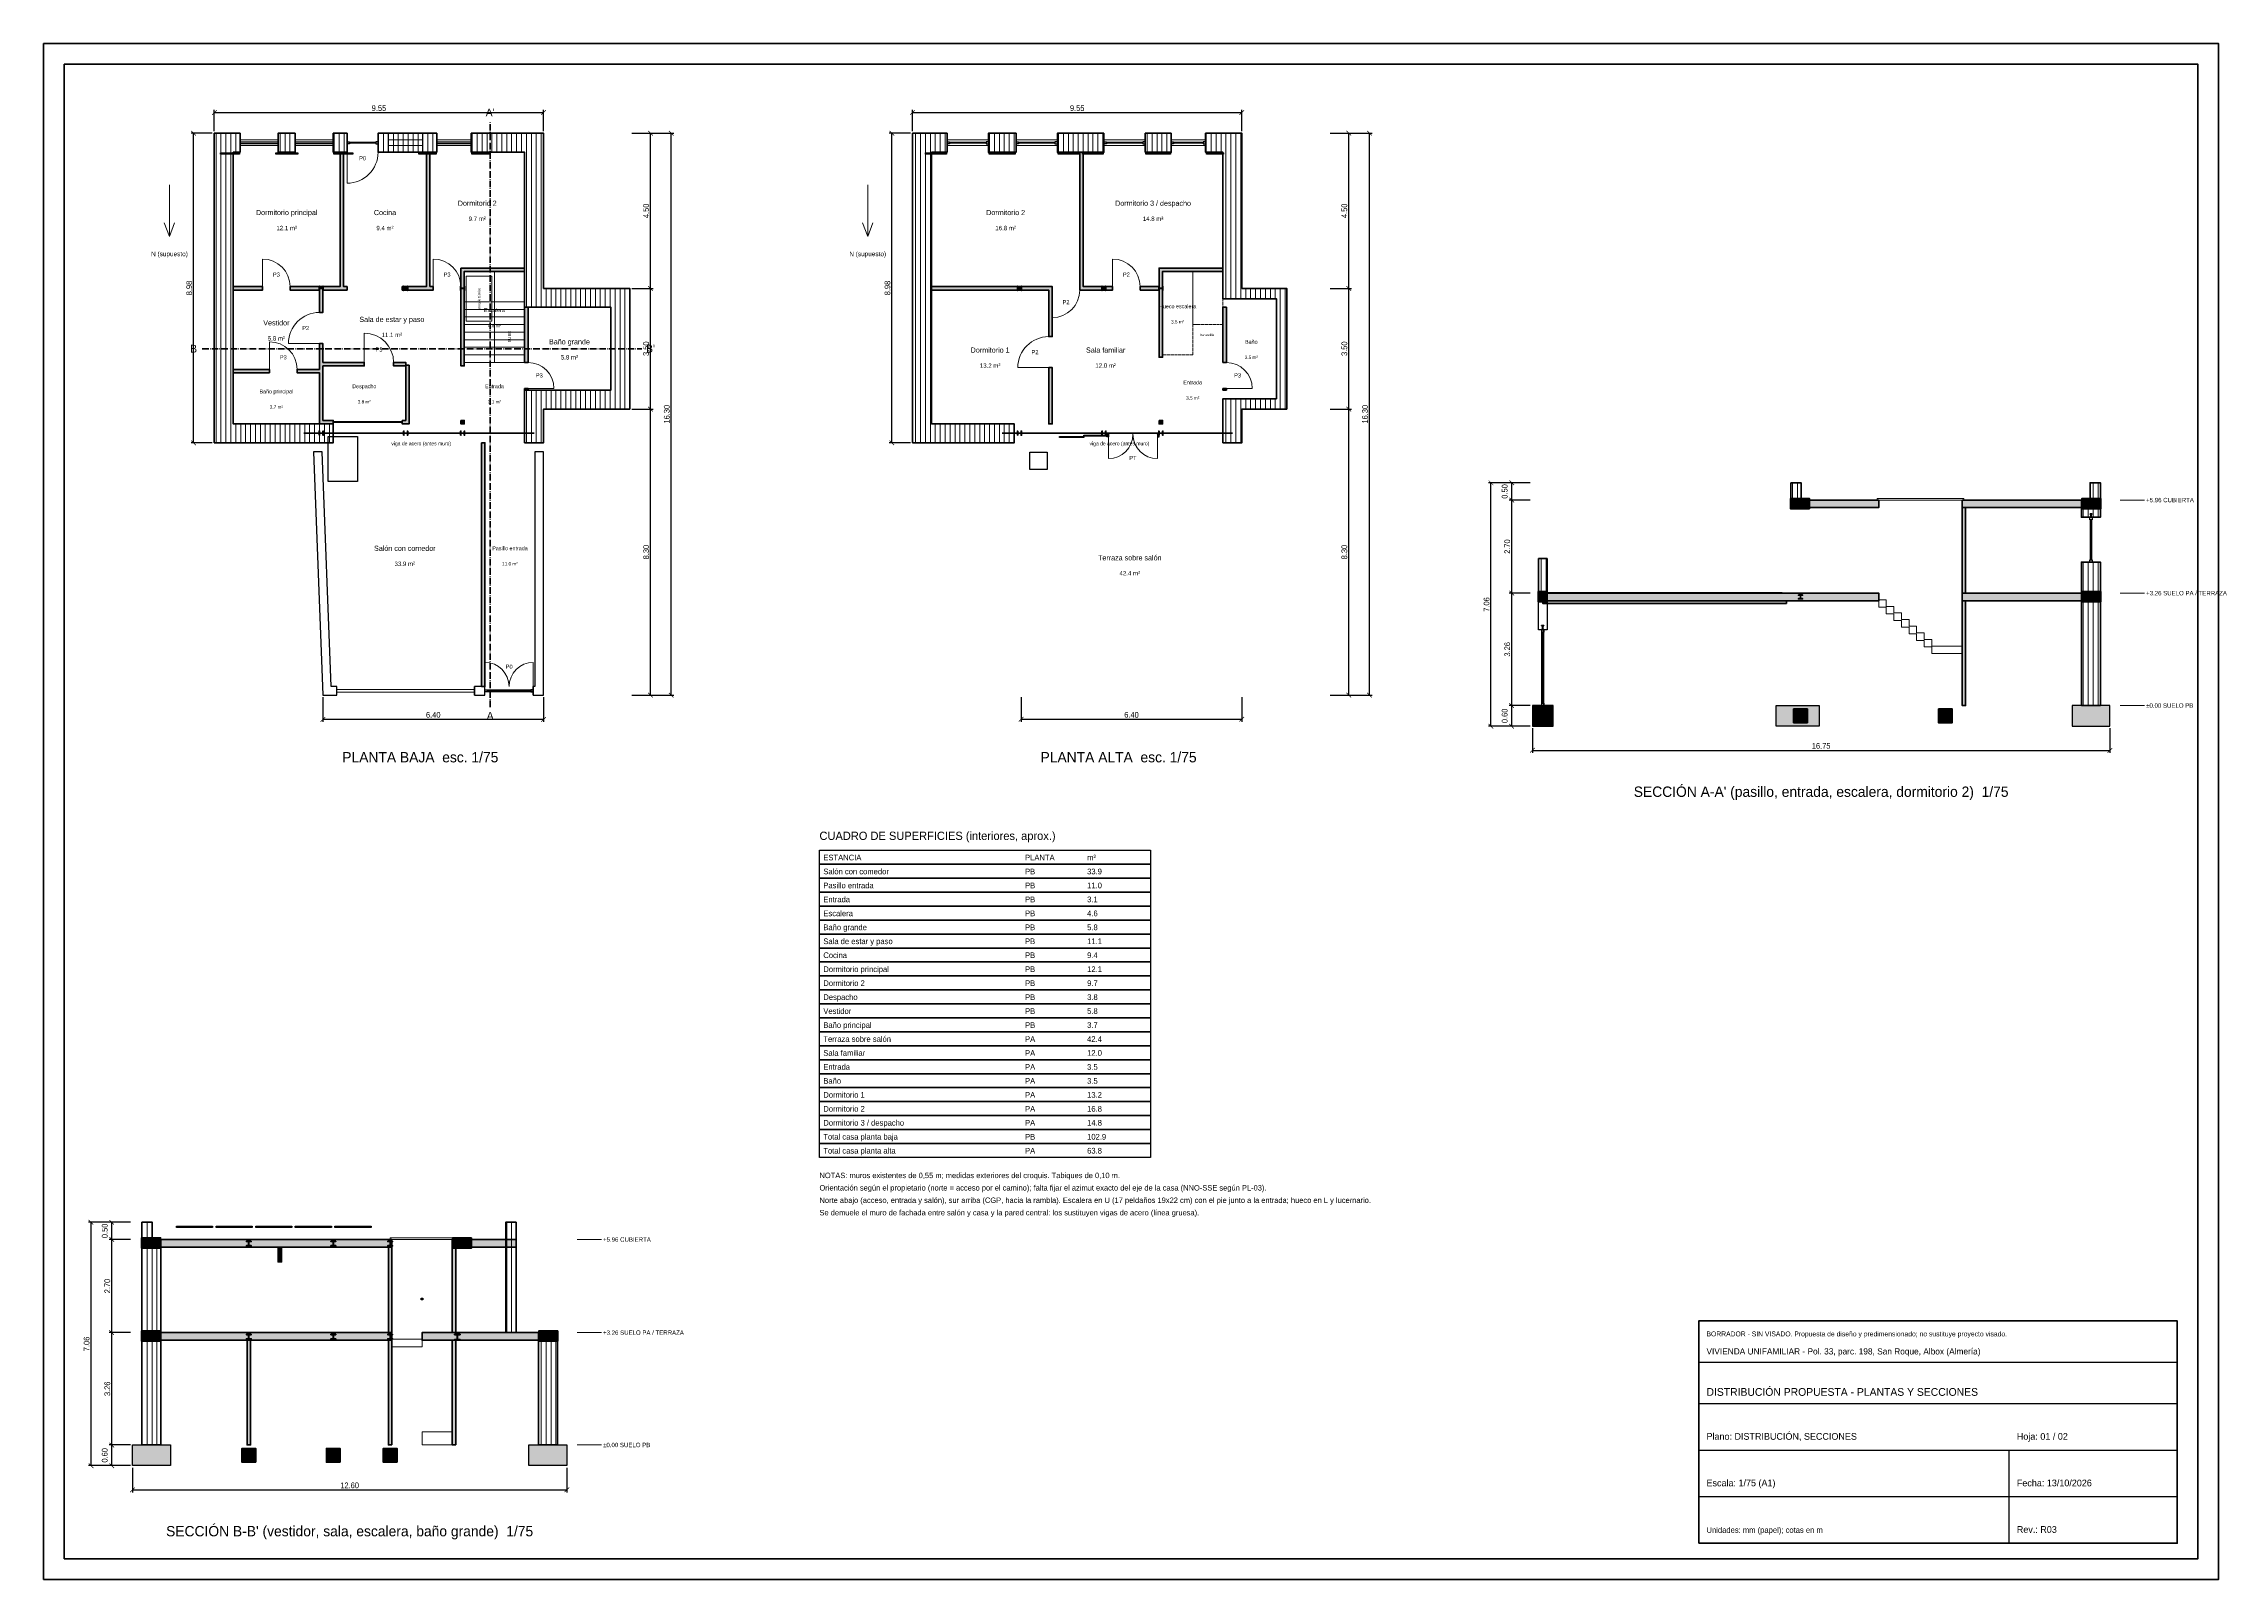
# Model space of a CAD drawing. Header units: millimetres. Extents: x 0 to 843, y 0 to 594.
import ezdxf
from ezdxf.enums import TextEntityAlignment as Align

# ---------------------------------------------------------------- set-up
doc = ezdxf.new("R2010")
doc.units = ezdxf.units.MM
doc.linetypes.add('DASHDOT', pattern=[3.556, 2.54, -0.508, 0, -0.508])
doc.linetypes.add('DASHED', pattern=[1.524, 1.27, -0.254])
for name, color, linetype, lineweight in [('acero_dinteles', 5, 'Continuous', 35), ('acero_pilares', 5, 'Continuous', 35), ('acero_vigas_cubierta', 5, 'Continuous', 35), ('acero_vigas_forjado', 5, 'Continuous', 35), ('CARPINTERIA', 4, 'Continuous', 18), ('cimentacion', 8, 'Continuous', 25), ('CORTES', 1, 'DASHDOT', 35), ('COTAS', 3, 'Continuous', 13), ('escalera', 30, 'Continuous', 18), ('ESCALERA_ALTA', 30, 'DASHED', 18), ('forjado_cubierta', 5, 'Continuous', 35), ('forjado_PB_PA', 5, 'Continuous', 35), ('forjado_salon', 8, 'Continuous', 35), ('HUECOS', 7, 'Continuous', 25), ('LUCERNARIO', 30, 'Continuous', 18), ('MARCO', 7, 'Continuous', 70), ('murete_pasillo', 7, 'Continuous', 35), ('muros_PA', 7, 'Continuous', 50), ('muros_PB', 7, 'Continuous', 50), ('parapeto_cubierta', 7, 'Continuous', 35), ('parapeto_terraza', 7, 'Continuous', 35), ('RAYADO_FORJADO', 7, 'Continuous', 9), ('RAYADO_MURO', 7, 'Continuous', 9), ('RAYADO_OTROS', 8, 'Continuous', 9), ('riostras', 8, 'Continuous', 35), ('tabiques_PA', 7, 'Continuous', 35), ('tabiques_PB', 7, 'Continuous', 35), ('TABLA', 7, 'Continuous', 25), ('TEXTO', 2, 'Continuous', 13), ('VIGAS', 1, 'Continuous', 60), ('zuncho_cubierta', 8, 'Continuous', 35), ('zuncho_forjado', 8, 'Continuous', 35)]:
    doc.layers.add(name, color=color, linetype=linetype, lineweight=lineweight)
doc.styles.add('OpenSansCondensed-Light', font='OpenSansCondensed-Light.ttf')
doc.dimstyles.new('EZDXF', dxfattribs={"dimtxt": 0.25, "dimasz": 0.175, "dimexe": 0.375, "dimexo": 0.125, "dimgap": 0.1, "dimtad": 1, "dimlfac": 100, "dimzin": 12, "dimdsep": 46, "dimtxsty": 'OpenSansCondensed-Light', "dimblk": 'ARCHTICK', "dimcen": 2.5, "dimazin": 3, "dimtfac": 0.5, "dimtmove": 2, "dimatfit": 3})

# ---------------------------------------------------------------- blocks, each defined once
blk = doc.blocks.new('_ARCHTICK')
at = {"color": 0, "linetype": 'BYBLOCK', "const_width": 0.15}
blk.add_lwpolyline([(-0.5, -0.5), (0.5, 0.5)], dxfattribs=at)

msp = doc.modelspace()

# ---------------------------------------------------------------- hatches: boundary and pattern name
at = {"layer": 'RAYADO_FORJADO'}
h = msp.add_hatch(color=5, dxfattribs=at)
h.dxf.hatch_style = 1
h.paths.add_polyline_path([(106.53333, 498.53333), (106.53333, 500.13333), (106.68, 500.13333), (106.68, 499.37667), (107.98667, 499.37667), (107.98667, 500.13333), (108.13333, 500.13333), (108.13333, 498.53333), (107.98667, 498.53333), (107.98667, 499.29), (106.68, 499.29), (106.68, 498.53333)])
h = msp.add_hatch(color=5, dxfattribs=at)
h.dxf.hatch_style = 1
h.paths.add_polyline_path([(139.2, 498.53333), (139.2, 500.13333), (139.34667, 500.13333), (139.34667, 499.37667), (140.65333, 499.37667), (140.65333, 500.13333), (140.8, 500.13333), (140.8, 498.53333), (140.65333, 498.53333), (140.65333, 499.29), (139.34667, 499.29), (139.34667, 498.53333)])
h = msp.add_hatch(color=5, dxfattribs=at)
h.dxf.hatch_style = 1
h.paths.add_polyline_path([(161.2, 498.53333), (161.2, 500.13333), (161.34667, 500.13333), (161.34667, 499.37667), (162.65333, 499.37667), (162.65333, 500.13333), (162.8, 500.13333), (162.8, 498.53333), (162.65333, 498.53333), (162.65333, 499.29), (161.34667, 499.29), (161.34667, 498.53333)])
h = msp.add_hatch(color=5, dxfattribs=at)
h.dxf.hatch_style = 1
h.paths.add_polyline_path([(376.53333, 498.53333), (376.53333, 500.13333), (376.68, 500.13333), (376.68, 499.37667), (377.98667, 499.37667), (377.98667, 500.13333), (378.13333, 500.13333), (378.13333, 498.53333), (377.98667, 498.53333), (377.98667, 499.29), (376.68, 499.29), (376.68, 498.53333)])
h = msp.add_hatch(color=5, dxfattribs=at)
h.dxf.hatch_style = 1
h.paths.add_polyline_path([(409.2, 498.53333), (409.2, 500.13333), (409.34667, 500.13333), (409.34667, 499.37667), (410.65333, 499.37667), (410.65333, 500.13333), (410.8, 500.13333), (410.8, 498.53333), (410.65333, 498.53333), (410.65333, 499.29), (409.34667, 499.29), (409.34667, 498.53333)])
h = msp.add_hatch(color=5, dxfattribs=at)
h.dxf.hatch_style = 1
h.paths.add_polyline_path([(431.2, 498.53333), (431.2, 500.13333), (431.34667, 500.13333), (431.34667, 499.37667), (432.65333, 499.37667), (432.65333, 500.13333), (432.8, 500.13333), (432.8, 498.53333), (432.65333, 498.53333), (432.65333, 499.29), (431.34667, 499.29), (431.34667, 498.53333)])
h = msp.add_hatch(color=5, dxfattribs=at)
h.dxf.hatch_style = 1
h.paths.add_polyline_path([(106.53333, 442.53333), (106.53333, 444.13333), (106.68, 444.13333), (106.68, 443.37667), (107.98667, 443.37667), (107.98667, 444.13333), (108.13333, 444.13333), (108.13333, 442.53333), (107.98667, 442.53333), (107.98667, 443.29), (106.68, 443.29), (106.68, 442.53333)])
h = msp.add_hatch(color=5, dxfattribs=at)
h.dxf.hatch_style = 1
h.paths.add_polyline_path([(139.2, 442.53333), (139.2, 444.13333), (139.34667, 444.13333), (139.34667, 443.37667), (140.65333, 443.37667), (140.65333, 444.13333), (140.8, 444.13333), (140.8, 442.53333), (140.65333, 442.53333), (140.65333, 443.29), (139.34667, 443.29), (139.34667, 442.53333)])
h = msp.add_hatch(color=5, dxfattribs=at)
h.dxf.hatch_style = 1
h.paths.add_polyline_path([(161.2, 442.53333), (161.2, 444.13333), (161.34667, 444.13333), (161.34667, 443.37667), (162.65333, 443.37667), (162.65333, 444.13333), (162.8, 444.13333), (162.8, 442.53333), (162.65333, 442.53333), (162.65333, 443.29), (161.34667, 443.29), (161.34667, 442.53333)])
h = msp.add_hatch(color=5, dxfattribs=at)
h.dxf.hatch_style = 1
h.paths.add_polyline_path([(376.53333, 442.53333), (376.53333, 444.13333), (376.68, 444.13333), (376.68, 443.37667), (377.98667, 443.37667), (377.98667, 444.13333), (378.13333, 444.13333), (378.13333, 442.53333), (377.98667, 442.53333), (377.98667, 443.29), (376.68, 443.29), (376.68, 442.53333)])
h = msp.add_hatch(color=5, dxfattribs=at)
h.dxf.hatch_style = 1
h.paths.add_polyline_path([(409.2, 442.53333), (409.2, 444.13333), (409.34667, 444.13333), (409.34667, 443.37667), (410.65333, 443.37667), (410.65333, 444.13333), (410.8, 444.13333), (410.8, 442.53333), (410.65333, 442.53333), (410.65333, 443.29), (409.34667, 443.29), (409.34667, 442.53333)])
h = msp.add_hatch(color=5, dxfattribs=at)
h.dxf.hatch_style = 1
h.paths.add_polyline_path([(431.2, 442.53333), (431.2, 444.13333), (431.34667, 444.13333), (431.34667, 443.37667), (432.65333, 443.37667), (432.65333, 444.13333), (432.8, 444.13333), (432.8, 442.53333), (432.65333, 442.53333), (432.65333, 443.29), (431.34667, 443.29), (431.34667, 442.53333)])
h = msp.add_hatch(color=8, dxfattribs=at)
h.dxf.hatch_style = 1
h.paths.add_polyline_path([(675.46667, 418.12333), (682.8, 418.12333), (682.8, 414.12333), (675.46667, 414.12333)])
h = msp.add_hatch(color=7, dxfattribs=at)
h.dxf.hatch_style = 1
h.paths.add_polyline_path([(675.6, 417.45667), (709.6, 417.45667), (709.6, 414.52333), (675.6, 414.52333)])
h = msp.add_hatch(color=5, dxfattribs=at)
h.dxf.hatch_style = 1
h.paths.add_polyline_path([(678.53333, 416.79), (680.13333, 416.79), (680.13333, 416.64333), (679.37667, 416.64333), (679.37667, 415.33667), (680.13333, 415.33667), (680.13333, 415.19), (678.53333, 415.19), (678.53333, 415.33667), (679.29, 415.33667), (679.29, 416.64333), (678.53333, 416.64333)])
h = msp.add_hatch(color=7, dxfattribs=at)
h.dxf.hatch_style = 1
h.paths.add_polyline_path([(741.86667, 417.45667), (741.86667, 414.52333), (795.33333, 414.52333), (795.33333, 417.45667)])
h = msp.add_hatch(color=8, dxfattribs=at)
h.dxf.hatch_style = 1
h.paths.add_polyline_path([(788.13333, 414.12333), (795.46667, 414.12333), (795.46667, 418.12333), (788.13333, 418.12333)])
h = msp.add_hatch(color=5, dxfattribs=at)
h.dxf.hatch_style = 1
h.paths.add_polyline_path([(791.3, 412.12333), (792.03333, 412.12333), (792.03333, 412.04733), (791.694, 412.04733), (791.694, 410.866), (792.03333, 410.866), (792.03333, 410.79), (791.3, 410.79), (791.3, 410.866), (791.63933, 410.866), (791.63933, 412.04733), (791.3, 412.04733)])
h = msp.add_hatch(color=8, dxfattribs=at)
h.dxf.hatch_style = 1
h.paths.add_polyline_path([(577.86667, 382.12333), (577.86667, 378.12333), (581.2, 378.12333), (581.2, 382.12333)])
h = msp.add_hatch(color=7, dxfattribs=at)
h.dxf.hatch_style = 1
h.paths.add_polyline_path([(578, 381.45667), (709.6, 381.45667), (709.6, 378.52333), (578, 378.52333)])
h = msp.add_hatch(color=5, dxfattribs=at)
h.dxf.hatch_style = 1
h.paths.add_polyline_path([(678.53333, 380.79), (680.13333, 380.79), (680.13333, 380.64333), (679.37667, 380.64333), (679.37667, 379.33667), (680.13333, 379.33667), (680.13333, 379.19), (678.53333, 379.19), (678.53333, 379.33667), (679.29, 379.33667), (679.29, 380.64333), (678.53333, 380.64333)])
h = msp.add_hatch(color=7, dxfattribs=at)
h.dxf.hatch_style = 1
h.paths.add_polyline_path([(741.86667, 381.45667), (795.33333, 381.45667), (795.33333, 378.52333), (741.86667, 378.52333)])
h = msp.add_hatch(color=8, dxfattribs=at)
h.dxf.hatch_style = 1
h.paths.add_polyline_path([(788.13333, 378.12333), (795.46667, 378.12333), (795.46667, 382.12333), (788.13333, 382.12333)])
h = msp.add_hatch(color=8, dxfattribs=at)
h.dxf.hatch_style = 1
h.paths.add_polyline_path([(579.66667, 378.52333), (673.93333, 378.52333), (673.93333, 377.45667), (579.66667, 377.45667)])
h = msp.add_hatch(color=5, dxfattribs=at)
h.dxf.hatch_style = 1
h.paths.add_polyline_path([(579.24, 368.92333), (580.09333, 368.92333), (580.09333, 368.83933), (579.696, 368.83933), (579.696, 367.40733), (580.09333, 367.40733), (580.09333, 367.32333), (579.24, 367.32333), (579.24, 367.40733), (579.63733, 367.40733), (579.63733, 368.83933), (579.24, 368.83933)])
h = msp.add_hatch(color=8, dxfattribs=at)
h.dxf.hatch_style = 1
h.paths.add_polyline_path([(676.66667, 336.65667), (682, 336.65667), (682, 331.32333), (676.66667, 331.32333)])
h = msp.add_hatch(color=8, dxfattribs=at)
h.dxf.hatch_style = 1
h.paths.add_polyline_path([(732.66667, 336.65667), (738, 336.65667), (738, 331.32333), (732.66667, 331.32333)])
h = msp.add_hatch(color=8, dxfattribs=at)
h.dxf.hatch_style = 1
h.paths.add_polyline_path([(45.2, 128.12333), (37.86667, 128.12333), (37.86667, 132.12333), (45.2, 132.12333)])
h = msp.add_hatch(color=7, dxfattribs=at)
h.dxf.hatch_style = 1
h.paths.add_polyline_path([(134.66667, 128.52333), (38, 128.52333), (38, 131.45667), (134.66667, 131.45667)])
h = msp.add_hatch(color=5, dxfattribs=at)
h.dxf.hatch_style = 1
h.paths.add_polyline_path([(80.26667, 130.79), (78.4, 130.79), (78.4, 130.63), (79.28667, 130.63), (79.28667, 129.08333), (78.4, 129.08333), (78.4, 128.92333), (80.26667, 128.92333), (80.26667, 129.08333), (79.38, 129.08333), (79.38, 130.63), (80.26667, 130.63)])
h = msp.add_hatch(color=5, dxfattribs=at)
h.dxf.hatch_style = 1
h.paths.add_polyline_path([(112.93333, 130.79), (111.06667, 130.79), (111.06667, 130.63), (111.95333, 130.63), (111.95333, 129.08333), (111.06667, 129.08333), (111.06667, 128.92333), (112.93333, 128.92333), (112.93333, 129.08333), (112.04667, 129.08333), (112.04667, 130.63), (112.93333, 130.63)])
h = msp.add_hatch(color=5, dxfattribs=at)
h.dxf.hatch_style = 1
h.paths.add_polyline_path([(134.93333, 130.79), (133.06667, 130.79), (133.06667, 130.63), (133.95333, 130.63), (133.95333, 129.08333), (133.06667, 129.08333), (133.06667, 128.92333), (134.93333, 128.92333), (134.93333, 129.08333), (134.04667, 129.08333), (134.04667, 130.63), (134.93333, 130.63)])
h = msp.add_hatch(color=7, dxfattribs=at)
h.dxf.hatch_style = 1
h.paths.add_polyline_path([(182.66667, 131.45667), (182.66667, 128.52333), (158, 128.52333), (158, 131.45667)])
h = msp.add_hatch(color=8, dxfattribs=at)
h.dxf.hatch_style = 1
h.paths.add_polyline_path([(165.46667, 132.12333), (165.46667, 128.12333), (158.13333, 128.12333), (158.13333, 132.12333)])
h = msp.add_hatch(color=5, dxfattribs=at)
h.dxf.hatch_style = 1
h.paths.add_polyline_path([(161.06667, 130.79), (158.93333, 130.79), (158.93333, 130.61667), (159.94667, 130.61667), (159.94667, 128.83), (158.93333, 128.83), (158.93333, 128.65667), (161.06667, 128.65667), (161.06667, 128.83), (160.05333, 128.83), (160.05333, 130.61667), (161.06667, 130.61667)])
h = msp.add_hatch(color=8, dxfattribs=at)
h.dxf.hatch_style = 1
h.paths.add_polyline_path([(45.2, 92.12333), (37.86667, 92.12333), (37.86667, 96.12333), (45.2, 96.12333)])
h = msp.add_hatch(color=7, dxfattribs=at)
h.dxf.hatch_style = 1
h.paths.add_polyline_path([(134.66667, 95.45667), (38, 95.45667), (38, 92.52333), (134.66667, 92.52333)])
h = msp.add_hatch(color=5, dxfattribs=at)
h.dxf.hatch_style = 1
h.paths.add_polyline_path([(80.26667, 94.79), (78.4, 94.79), (78.4, 94.63), (79.28667, 94.63), (79.28667, 93.08333), (78.4, 93.08333), (78.4, 92.92333), (80.26667, 92.92333), (80.26667, 93.08333), (79.38, 93.08333), (79.38, 94.63), (80.26667, 94.63)])
h = msp.add_hatch(color=5, dxfattribs=at)
h.dxf.hatch_style = 1
h.paths.add_polyline_path([(112.93333, 94.79), (111.06667, 94.79), (111.06667, 94.63), (111.95333, 94.63), (111.95333, 93.08333), (111.06667, 93.08333), (111.06667, 92.92333), (112.93333, 92.92333), (112.93333, 93.08333), (112.04667, 93.08333), (112.04667, 94.63), (112.93333, 94.63)])
h = msp.add_hatch(color=5, dxfattribs=at)
h.dxf.hatch_style = 1
h.paths.add_polyline_path([(134.93333, 94.79), (133.06667, 94.79), (133.06667, 94.63), (133.95333, 94.63), (133.95333, 93.08333), (133.06667, 93.08333), (133.06667, 92.92333), (134.93333, 92.92333), (134.93333, 93.08333), (134.04667, 93.08333), (134.04667, 94.63), (134.93333, 94.63)])
h = msp.add_hatch(color=7, dxfattribs=at)
h.dxf.hatch_style = 1
h.paths.add_polyline_path([(198.66667, 95.45667), (146.33333, 95.45667), (146.33333, 92.52333), (198.66667, 92.52333)])
h = msp.add_hatch(color=5, dxfattribs=at)
h.dxf.hatch_style = 1
h.paths.add_polyline_path([(161.06667, 94.79), (158.93333, 94.79), (158.93333, 94.61667), (159.94667, 94.61667), (159.94667, 92.83), (158.93333, 92.83), (158.93333, 92.65667), (161.06667, 92.65667), (161.06667, 92.83), (160.05333, 92.83), (160.05333, 94.61667), (161.06667, 94.61667)])
h = msp.add_hatch(color=8, dxfattribs=at)
h.dxf.hatch_style = 1
h.paths.add_polyline_path([(198.8, 96.12333), (198.8, 92.12333), (191.46667, 92.12333), (191.46667, 96.12333)])
h = msp.add_hatch(color=8, dxfattribs=at)
h.dxf.hatch_style = 1
h.paths.add_polyline_path([(82, 45.32333), (76.66667, 45.32333), (76.66667, 50.65667), (82, 50.65667)])
h = msp.add_hatch(color=8, dxfattribs=at)
h.dxf.hatch_style = 1
h.paths.add_polyline_path([(114.66667, 45.32333), (109.33333, 45.32333), (109.33333, 50.65667), (114.66667, 50.65667)])
h = msp.add_hatch(color=8, dxfattribs=at)
h.dxf.hatch_style = 1
h.paths.add_polyline_path([(136.66667, 45.32333), (131.33333, 45.32333), (131.33333, 50.65667), (136.66667, 50.65667)])
at = {"layer": 'RAYADO_MURO'}
h = msp.add_hatch(dxfattribs=at)
h.set_pattern_fill('ANSI31', scale=0.6, angle=45)
h.paths.add_polyline_path([(66, 559.33333), (66, 439.6), (112, 439.6), (112, 446.93333), (73.33333, 446.93333), (73.33333, 552), (76, 552), (76, 559.33333)])
h = msp.add_hatch(dxfattribs=at)
h.set_pattern_fill('ANSI31', scale=0.6, angle=45)
h.paths.add_polyline_path([(97.33333, 559.33333), (97.33333, 552), (90.66667, 552), (90.66667, 559.33333)])
h = msp.add_hatch(dxfattribs=at)
h.set_pattern_fill('ANSI31', scale=0.6, angle=45)
h.paths.add_polyline_path([(117.33333, 559.33333), (117.33333, 552), (112, 552), (112, 559.33333)])
h = msp.add_hatch(dxfattribs=at)
h.set_pattern_fill('ANSI31', scale=0.6, angle=45)
h.paths.add_polyline_path([(152, 559.33333), (152, 552), (129.33333, 552), (129.33333, 559.33333)])
h = msp.add_hatch(dxfattribs=at)
h.set_pattern_fill('ANSI31', scale=0.6, angle=45)
h.paths.add_polyline_path([(193.33333, 499.33333), (193.33333, 559.33333), (165.33333, 559.33333), (165.33333, 552), (186, 552), (186, 492), (219.33333, 492), (219.33333, 460), (186, 460), (186, 439.6), (193.33333, 439.6), (193.33333, 452.66667), (226.66667, 452.66667), (226.66667, 499.33333)])
h = msp.add_hatch(dxfattribs=at)
h.set_pattern_fill('ANSI31', scale=0.6, angle=45)
h.paths.add_polyline_path([(336, 559.33333), (336, 439.6), (375.33333, 439.6), (375.33333, 446.93333), (343.33333, 446.93333), (343.33333, 552), (349.33333, 552), (349.33333, 559.33333)])
h = msp.add_hatch(dxfattribs=at)
h.set_pattern_fill('ANSI31', scale=0.6, angle=45)
h.paths.add_polyline_path([(376, 559.33333), (376, 552), (365.33333, 552), (365.33333, 559.33333)])
h = msp.add_hatch(dxfattribs=at)
h.set_pattern_fill('ANSI31', scale=0.6, angle=45)
h.paths.add_polyline_path([(410, 559.33333), (410, 552), (392, 552), (392, 559.33333)])
h = msp.add_hatch(dxfattribs=at)
h.set_pattern_fill('ANSI31', scale=0.6, angle=45)
h.paths.add_polyline_path([(436, 559.33333), (436, 552), (426, 552), (426, 559.33333)])
h = msp.add_hatch(dxfattribs=at)
h.set_pattern_fill('ANSI31', scale=0.6, angle=45)
h.paths.add_polyline_path([(463.33333, 499.33333), (480.66667, 499.33333), (480.66667, 452.66667), (463.33333, 452.66667), (463.33333, 439.6), (456, 439.6), (456, 456.66667), (476.66667, 456.66667), (476.66667, 495.33333), (456, 495.33333), (456, 552), (449.33333, 552), (449.33333, 559.33333), (463.33333, 559.33333)])
h = msp.add_hatch(dxfattribs=at)
h.set_pattern_fill('ANSI31', scale=0.6, angle=45)
h.paths.add_polyline_path([(675.6, 424.12333), (679.6, 424.12333), (679.6, 417.45667), (675.6, 417.45667)])
h = msp.add_hatch(dxfattribs=at)
h.set_pattern_fill('ANSI31', scale=0.6, angle=45)
h.paths.add_polyline_path([(791.33333, 417.45667), (791.33333, 424.12333), (795.33333, 424.12333), (795.33333, 417.45667)])
h = msp.add_hatch(dxfattribs=at)
h.set_pattern_fill('ANSI31', scale=0.6, angle=45)
h.paths.add_polyline_path([(788, 417.45667), (795.33333, 417.45667), (795.33333, 410.79), (788, 410.79)])
h = msp.add_hatch(dxfattribs=at)
h.set_pattern_fill('ANSI31', scale=0.6, angle=45)
h.paths.add_polyline_path([(578, 394.79), (581.33333, 394.79), (581.33333, 381.45667), (578, 381.45667)])
h = msp.add_hatch(dxfattribs=at)
h.set_pattern_fill('ANSI31', scale=0.6, angle=45)
h.paths.add_polyline_path([(788, 381.45667), (788, 393.45667), (795.33333, 393.45667), (795.33333, 381.45667)])
h = msp.add_hatch(dxfattribs=at)
h.set_pattern_fill('ANSI31', scale=0.6, angle=45)
h.paths.add_polyline_path([(788, 337.99), (795.33333, 337.99), (795.33333, 381.45667), (788, 381.45667)])
h = msp.add_hatch(dxfattribs=at)
h.set_pattern_fill('ANSI31', scale=0.6, angle=45)
h.paths.add_polyline_path([(42, 131.45667), (38, 131.45667), (38, 138.12333), (42, 138.12333)])
h = msp.add_hatch(dxfattribs=at)
h.set_pattern_fill('ANSI31', scale=0.6, angle=45)
h.paths.add_polyline_path([(182.66667, 138.12333), (182.66667, 131.45667), (178.66667, 131.45667), (178.66667, 138.12333)])
h = msp.add_hatch(dxfattribs=at)
h.set_pattern_fill('ANSI31', scale=0.6, angle=45)
h.paths.add_polyline_path([(45.33333, 95.45667), (45.33333, 131.45667), (38, 131.45667), (38, 95.45667)])
h = msp.add_hatch(dxfattribs=at)
h.set_pattern_fill('ANSI31', scale=0.6, angle=45)
h.paths.add_polyline_path([(182.66667, 95.45667), (182.66667, 131.45667), (178.66667, 131.45667), (178.66667, 95.45667)])
h = msp.add_hatch(dxfattribs=at)
h.set_pattern_fill('ANSI31', scale=0.6, angle=45)
h.paths.add_polyline_path([(45.33333, 51.99), (38, 51.99), (38, 95.45667), (45.33333, 95.45667)])
h = msp.add_hatch(dxfattribs=at)
h.set_pattern_fill('ANSI31', scale=0.6, angle=45)
h.paths.add_polyline_path([(191.33333, 95.45667), (191.33333, 51.99), (198.66667, 51.99), (198.66667, 95.45667)])
at = {"layer": 'RAYADO_OTROS'}
h = msp.add_hatch(color=7, dxfattribs=at)
h.dxf.hatch_style = 1
h.paths.add_polyline_path([(108, 498.66667), (108, 490), (106.66667, 490), (106.66667, 498.66667), (95.33333, 498.66667), (95.33333, 500), (114.66667, 500), (114.66667, 552), (116, 552), (116, 500), (117.33333, 500), (117.33333, 498.66667)])
h = msp.add_hatch(color=7, dxfattribs=at)
h.dxf.hatch_style = 1
h.paths.add_polyline_path([(149.33333, 500), (150.66667, 500), (150.66667, 498.66667), (138.66667, 498.66667), (138.66667, 500), (148, 500), (148, 552), (149.33333, 552)])
h = msp.add_hatch(color=7, dxfattribs=at)
h.dxf.hatch_style = 1
h.paths.add_polyline_path([(400.66667, 552), (400.66667, 498.66667), (413.33333, 498.66667), (413.33333, 500), (402, 500), (402, 552)])
h = msp.add_hatch(color=7, dxfattribs=at)
h.dxf.hatch_style = 1
h.paths.add_polyline_path([(161.33333, 507.2), (186, 507.2), (186, 505.86667), (162.66667, 505.86667), (162.66667, 469.33333), (161.33333, 469.33333)])
h = msp.add_hatch(color=7, dxfattribs=at)
h.dxf.hatch_style = 1
h.paths.add_polyline_path([(424, 498.66667), (431.33333, 498.66667), (431.33333, 472.66667), (432.66667, 472.66667), (432.66667, 505.86667), (456, 505.86667), (456, 507.2), (431.33333, 507.2), (431.33333, 500), (424, 500)])
h = msp.add_hatch(color=7, dxfattribs=at)
h.dxf.hatch_style = 1
h.paths.add_polyline_path([(73.33333, 500), (84.66667, 500), (84.66667, 498.66667), (73.33333, 498.66667)])
h = msp.add_hatch(color=7, dxfattribs=at)
h.dxf.hatch_style = 1
h.paths.add_polyline_path([(343.33333, 500), (390, 500), (390, 480.66667), (388.66667, 480.66667), (388.66667, 498.66667), (343.33333, 498.66667)])
h = msp.add_hatch(color=7, dxfattribs=at)
h.dxf.hatch_style = 1
h.paths.add_polyline_path([(186, 492), (187.33333, 492), (187.33333, 470.66667), (186, 470.66667)])
h = msp.add_hatch(color=7, dxfattribs=at)
h.dxf.hatch_style = 1
h.paths.add_polyline_path([(456, 492), (457.33333, 492), (457.33333, 470.66667), (456, 470.66667)])
h = msp.add_hatch(color=7, dxfattribs=at)
h.dxf.hatch_style = 1
h.paths.add_polyline_path([(106.66667, 478), (108, 478), (108, 470.66667), (124, 470.66667), (124, 469.33333), (108, 469.33333), (108, 448.26667), (112, 448.26667), (112, 446.93333), (106.66667, 446.93333), (106.66667, 466.66667), (98, 466.66667), (98, 468), (106.66667, 468)])
h = msp.add_hatch(color=7, dxfattribs=at)
h.dxf.hatch_style = 1
h.paths.add_polyline_path([(73.33333, 468), (87.33333, 468), (87.33333, 466.66667), (73.33333, 466.66667)])
h = msp.add_hatch(color=7, dxfattribs=at)
h.dxf.hatch_style = 1
h.paths.add_polyline_path([(138.66667, 448.26667), (138.66667, 446.93333), (141.33333, 446.93333), (141.33333, 469.6), (140, 469.6), (140, 470.66667), (135.33333, 470.66667), (135.33333, 469.33333), (140, 469.33333), (140, 448.26667)])
h = msp.add_hatch(color=7, dxfattribs=at)
h.dxf.hatch_style = 1
h.paths.add_polyline_path([(388.66667, 468.66667), (390, 468.66667), (390, 446.93333), (388.66667, 446.93333)])
h = msp.add_hatch(color=7, dxfattribs=at)
h.dxf.hatch_style = 1
h.paths.add_polyline_path([(186, 460.66667), (187.33333, 460.66667), (187.33333, 460), (186, 460)])
h = msp.add_hatch(color=7, dxfattribs=at)
h.dxf.hatch_style = 1
h.paths.add_polyline_path([(456, 460.66667), (457.33333, 460.66667), (457.33333, 460), (456, 460)])
h = msp.add_hatch(color=7, dxfattribs=at)
h.dxf.hatch_style = 1
h.paths.add_polyline_path([(161.33333, 448.26667), (162.66667, 448.26667), (162.66667, 446.93333), (161.33333, 446.93333)])
h = msp.add_hatch(color=7, dxfattribs=at)
h.dxf.hatch_style = 1
h.paths.add_polyline_path([(431.33333, 448.26667), (432.66667, 448.26667), (432.66667, 446.93333), (431.33333, 446.93333)])
h = msp.add_hatch(color=7, dxfattribs=at)
h.dxf.hatch_style = 1
h.paths.add_polyline_path([(169.33333, 439.6), (170.66667, 439.6), (170.66667, 345.33333), (169.33333, 345.33333)])
h = msp.add_hatch(color=7, dxfattribs=at)
h.dxf.hatch_style = 1
h.paths.add_polyline_path([(741.86667, 414.52333), (743.2, 414.52333), (743.2, 381.45667), (741.86667, 381.45667)])
h = msp.add_hatch(color=7, dxfattribs=at)
h.dxf.hatch_style = 1
h.paths.add_polyline_path([(741.86667, 378.52333), (743.2, 378.52333), (743.2, 337.99), (741.86667, 337.99)])
h = msp.add_hatch(color=8, dxfattribs=at)
h.dxf.hatch_style = 1
h.paths.add_polyline_path([(575.66667, 337.99), (575.66667, 329.99), (583.66667, 329.99), (583.66667, 337.99)])
h = msp.add_hatch(color=8, dxfattribs=at)
h.dxf.hatch_style = 1
h.paths.add_polyline_path([(669.93333, 329.99), (669.93333, 337.99), (686.6, 337.99), (686.6, 329.99)])
h = msp.add_hatch(color=8, dxfattribs=at)
h.dxf.hatch_style = 1
h.paths.add_polyline_path([(784.33333, 329.99), (799, 329.99), (799, 337.99), (784.33333, 337.99)])
h = msp.add_hatch(color=7, dxfattribs=at)
h.dxf.hatch_style = 1
h.paths.add_polyline_path([(92, 128.52333), (90.66667, 128.52333), (90.66667, 122.79), (92, 122.79)])
h = msp.add_hatch(color=7, dxfattribs=at)
h.dxf.hatch_style = 1
h.paths.add_polyline_path([(134.66667, 95.45667), (133.33333, 95.45667), (133.33333, 128.52333), (134.66667, 128.52333)])
h = msp.add_hatch(color=7, dxfattribs=at)
h.dxf.hatch_style = 1
h.paths.add_polyline_path([(159.33333, 95.45667), (158, 95.45667), (158, 128.52333), (159.33333, 128.52333)])
h = msp.add_hatch(color=7, dxfattribs=at)
h.dxf.hatch_style = 1
h.paths.add_polyline_path([(80, 92.52333), (78.66667, 92.52333), (78.66667, 51.99), (80, 51.99)])
h = msp.add_hatch(color=7, dxfattribs=at)
h.dxf.hatch_style = 1
h.paths.add_polyline_path([(134.66667, 51.99), (133.33333, 51.99), (133.33333, 92.52333), (134.66667, 92.52333)])
h = msp.add_hatch(color=7, dxfattribs=at)
h.dxf.hatch_style = 1
h.paths.add_polyline_path([(159.33333, 51.99), (158, 51.99), (158, 92.52333), (159.33333, 92.52333)])
h = msp.add_hatch(color=8, dxfattribs=at)
h.dxf.hatch_style = 1
h.paths.add_polyline_path([(49, 43.99), (34.33333, 43.99), (34.33333, 51.99), (49, 51.99)])
h = msp.add_hatch(color=8, dxfattribs=at)
h.dxf.hatch_style = 1
h.paths.add_polyline_path([(202.33333, 51.99), (202.33333, 43.99), (187.66667, 43.99), (187.66667, 51.99)])

# ---------------------------------------------------------------- linework, layer by layer
at = {"layer": 'acero_dinteles'}
for points in [[(791.3, 412.12333), (792.03333, 412.12333), (792.03333, 412.04733), (791.694, 412.04733), (791.694, 410.866), (792.03333, 410.866), (792.03333, 410.79), (791.3, 410.79), (791.3, 410.866), (791.63933, 410.866), (791.63933, 412.04733), (791.3, 412.04733)], [(579.24, 368.92333), (580.09333, 368.92333), (580.09333, 368.83933), (579.696, 368.83933), (579.696, 367.40733), (580.09333, 367.40733), (580.09333, 367.32333), (579.24, 367.32333), (579.24, 367.40733), (579.63733, 367.40733), (579.63733, 368.83933), (579.24, 368.83933)]]:
    msp.add_lwpolyline(points, close=True, dxfattribs=at)
at = {"layer": 'acero_pilares'}
for points in [[(106.53333, 498.53333), (106.53333, 500.13333), (106.68, 500.13333), (106.68, 499.37667), (107.98667, 499.37667), (107.98667, 500.13333), (108.13333, 500.13333), (108.13333, 498.53333), (107.98667, 498.53333), (107.98667, 499.29), (106.68, 499.29), (106.68, 498.53333)], [(139.2, 498.53333), (139.2, 500.13333), (139.34667, 500.13333), (139.34667, 499.37667), (140.65333, 499.37667), (140.65333, 500.13333), (140.8, 500.13333), (140.8, 498.53333), (140.65333, 498.53333), (140.65333, 499.29), (139.34667, 499.29), (139.34667, 498.53333)], [(161.2, 498.53333), (161.2, 500.13333), (161.34667, 500.13333), (161.34667, 499.37667), (162.65333, 499.37667), (162.65333, 500.13333), (162.8, 500.13333), (162.8, 498.53333), (162.65333, 498.53333), (162.65333, 499.29), (161.34667, 499.29), (161.34667, 498.53333)], [(376.53333, 498.53333), (376.53333, 500.13333), (376.68, 500.13333), (376.68, 499.37667), (377.98667, 499.37667), (377.98667, 500.13333), (378.13333, 500.13333), (378.13333, 498.53333), (377.98667, 498.53333), (377.98667, 499.29), (376.68, 499.29), (376.68, 498.53333)], [(409.2, 498.53333), (409.2, 500.13333), (409.34667, 500.13333), (409.34667, 499.37667), (410.65333, 499.37667), (410.65333, 500.13333), (410.8, 500.13333), (410.8, 498.53333), (410.65333, 498.53333), (410.65333, 499.29), (409.34667, 499.29), (409.34667, 498.53333)], [(431.2, 498.53333), (431.2, 500.13333), (431.34667, 500.13333), (431.34667, 499.37667), (432.65333, 499.37667), (432.65333, 500.13333), (432.8, 500.13333), (432.8, 498.53333), (432.65333, 498.53333), (432.65333, 499.29), (431.34667, 499.29), (431.34667, 498.53333)], [(106.53333, 442.53333), (106.53333, 444.13333), (106.68, 444.13333), (106.68, 443.37667), (107.98667, 443.37667), (107.98667, 444.13333), (108.13333, 444.13333), (108.13333, 442.53333), (107.98667, 442.53333), (107.98667, 443.29), (106.68, 443.29), (106.68, 442.53333)], [(139.2, 442.53333), (139.2, 444.13333), (139.34667, 444.13333), (139.34667, 443.37667), (140.65333, 443.37667), (140.65333, 444.13333), (140.8, 444.13333), (140.8, 442.53333), (140.65333, 442.53333), (140.65333, 443.29), (139.34667, 443.29), (139.34667, 442.53333)], [(161.2, 442.53333), (161.2, 444.13333), (161.34667, 444.13333), (161.34667, 443.37667), (162.65333, 443.37667), (162.65333, 444.13333), (162.8, 444.13333), (162.8, 442.53333), (162.65333, 442.53333), (162.65333, 443.29), (161.34667, 443.29), (161.34667, 442.53333)], [(376.53333, 442.53333), (376.53333, 444.13333), (376.68, 444.13333), (376.68, 443.37667), (377.98667, 443.37667), (377.98667, 444.13333), (378.13333, 444.13333), (378.13333, 442.53333), (377.98667, 442.53333), (377.98667, 443.29), (376.68, 443.29), (376.68, 442.53333)], [(409.2, 442.53333), (409.2, 444.13333), (409.34667, 444.13333), (409.34667, 443.37667), (410.65333, 443.37667), (410.65333, 444.13333), (410.8, 444.13333), (410.8, 442.53333), (410.65333, 442.53333), (410.65333, 443.29), (409.34667, 443.29), (409.34667, 442.53333)], [(431.2, 442.53333), (431.2, 444.13333), (431.34667, 444.13333), (431.34667, 443.37667), (432.65333, 443.37667), (432.65333, 444.13333), (432.8, 444.13333), (432.8, 442.53333), (432.65333, 442.53333), (432.65333, 443.29), (431.34667, 443.29), (431.34667, 442.53333)]]:
    msp.add_lwpolyline(points, close=True, dxfattribs=at)
at = {"layer": 'acero_vigas_cubierta'}
for points in [[(678.53333, 416.79), (680.13333, 416.79), (680.13333, 416.64333), (679.37667, 416.64333), (679.37667, 415.33667), (680.13333, 415.33667), (680.13333, 415.19), (678.53333, 415.19), (678.53333, 415.33667), (679.29, 415.33667), (679.29, 416.64333), (678.53333, 416.64333)], [(80.26667, 130.79), (78.4, 130.79), (78.4, 130.63), (79.28667, 130.63), (79.28667, 129.08333), (78.4, 129.08333), (78.4, 128.92333), (80.26667, 128.92333), (80.26667, 129.08333), (79.38, 129.08333), (79.38, 130.63), (80.26667, 130.63)], [(112.93333, 130.79), (111.06667, 130.79), (111.06667, 130.63), (111.95333, 130.63), (111.95333, 129.08333), (111.06667, 129.08333), (111.06667, 128.92333), (112.93333, 128.92333), (112.93333, 129.08333), (112.04667, 129.08333), (112.04667, 130.63), (112.93333, 130.63)], [(134.93333, 130.79), (133.06667, 130.79), (133.06667, 130.63), (133.95333, 130.63), (133.95333, 129.08333), (133.06667, 129.08333), (133.06667, 128.92333), (134.93333, 128.92333), (134.93333, 129.08333), (134.04667, 129.08333), (134.04667, 130.63), (134.93333, 130.63)], [(161.06667, 130.79), (158.93333, 130.79), (158.93333, 130.61667), (159.94667, 130.61667), (159.94667, 128.83), (158.93333, 128.83), (158.93333, 128.65667), (161.06667, 128.65667), (161.06667, 128.83), (160.05333, 128.83), (160.05333, 130.61667), (161.06667, 130.61667)]]:
    msp.add_lwpolyline(points, close=True, dxfattribs=at)
at = {"layer": 'acero_vigas_forjado'}
for points in [[(678.53333, 380.79), (680.13333, 380.79), (680.13333, 380.64333), (679.37667, 380.64333), (679.37667, 379.33667), (680.13333, 379.33667), (680.13333, 379.19), (678.53333, 379.19), (678.53333, 379.33667), (679.29, 379.33667), (679.29, 380.64333), (678.53333, 380.64333)], [(80.26667, 94.79), (78.4, 94.79), (78.4, 94.63), (79.28667, 94.63), (79.28667, 93.08333), (78.4, 93.08333), (78.4, 92.92333), (80.26667, 92.92333), (80.26667, 93.08333), (79.38, 93.08333), (79.38, 94.63), (80.26667, 94.63)], [(112.93333, 94.79), (111.06667, 94.79), (111.06667, 94.63), (111.95333, 94.63), (111.95333, 93.08333), (111.06667, 93.08333), (111.06667, 92.92333), (112.93333, 92.92333), (112.93333, 93.08333), (112.04667, 93.08333), (112.04667, 94.63), (112.93333, 94.63)], [(134.93333, 94.79), (133.06667, 94.79), (133.06667, 94.63), (133.95333, 94.63), (133.95333, 93.08333), (133.06667, 93.08333), (133.06667, 92.92333), (134.93333, 92.92333), (134.93333, 93.08333), (134.04667, 93.08333), (134.04667, 94.63), (134.93333, 94.63)], [(161.06667, 94.79), (158.93333, 94.79), (158.93333, 94.61667), (159.94667, 94.61667), (159.94667, 92.83), (158.93333, 92.83), (158.93333, 92.65667), (161.06667, 92.65667), (161.06667, 92.83), (160.05333, 92.83), (160.05333, 94.61667), (161.06667, 94.61667)]]:
    msp.add_lwpolyline(points, close=True, dxfattribs=at)
at = {"layer": 'barandilla_PA'}
msp.add_lwpolyline([(146.66667, 108.12333), (146, 108.12333), (146, 108.79), (146.66667, 108.79)], close=True, dxfattribs=at)
at = {"layer": 'CARPINTERIA'}
for p, q in [((76, 556.76667), (90.66667, 556.76667)), ((97.33333, 556.76667), (112, 556.76667)), ((133.33333, 556.76667), (146.66667, 556.76667)), ((152, 556.76667), (165.33333, 556.76667)), ((349.33333, 556.76667), (365.33333, 556.76667)), ((376, 556.76667), (392, 556.76667)), ((410, 556.76667), (426, 556.76667)), ((436, 556.76667), (449.33333, 556.76667)), ((76, 554.56667), (90.66667, 554.56667)), ((97.33333, 554.56667), (112, 554.56667)), ((117.33333, 552), (117.33333, 540)), ((133.33333, 554.56667), (146.66667, 554.56667)), ((152, 554.56667), (165.33333, 554.56667)), ((349.33333, 554.56667), (365.33333, 554.56667)), ((376, 554.56667), (392, 554.56667)), ((410, 554.56667), (426, 554.56667)), ((436, 554.56667), (449.33333, 554.56667)), ((84.66667, 500), (84.66667, 510.66667)), ((150.66667, 500), (150.66667, 510.66667)), ((413.33333, 500), (413.33333, 510.66667)), ((390, 498.66667), (390, 488)), ((124, 470.66667), (124, 482)), ((87.33333, 468), (87.33333, 478.66667)), ((106.66667, 478), (94.66667, 478)), ((388.66667, 468.66667), (376.66667, 468.66667)), ((187.33333, 460.66667), (197.33333, 460.66667)), ((457.33333, 460.66667), (467.33333, 460.66667)), ((112, 447.8), (138.66667, 447.8)), ((112, 447.4), (138.66667, 447.4)), ((411.73333, 442.93333), (411.73333, 433.46667)), ((430.66667, 442.93333), (430.66667, 433.46667)), ((170.66667, 345.33333), (170.66667, 354.66667)), ((189.33333, 345.33333), (189.33333, 354.66667)), ((113.33333, 344.16667), (166.66667, 344.16667)), ((113.33333, 343.16667), (166.66667, 343.16667))]:
    msp.add_line(p, q, dxfattribs=at)
for centre, radius, start, end in [((117.33333, 552), 12, -90, 0), ((84.66667, 500), 10.66667, 0, 90), ((150.66667, 500), 10.66667, 0, 90), ((413.33333, 500), 10.66667, 0, 90), ((390, 498.66667), 10.66667, -90, 0), ((106.66667, 478), 12, 90, 180), ((124, 470.66667), 11.33333, 0, 90), ((388.66667, 468.66667), 12, 90, 180), ((87.33333, 468), 10.66667, 0, 90), ((187.33333, 460.66667), 10, 0, 90), ((457.33333, 460.66667), 10, 0, 90), ((411.73333, 442.93333), 9.46667, -90, 0), ((430.66667, 442.93333), 9.46667, 180, -90), ((170.66667, 345.33333), 9.33333, 0, 90), ((189.33333, 345.33333), 9.33333, 90, 180)]:
    msp.add_arc(centre, radius, start, end, dxfattribs=at)
at = {"layer": 'carpinteria_PA'}
for points in [[(341.06667, 551.73333), (349.06667, 551.73333), (349.06667, 551.2), (341.06667, 551.2)], [(349.33333, 556.06667), (350.26667, 556.06667), (350.26667, 555.26667), (349.33333, 555.26667)], [(364.4, 556.06667), (364.4, 555.26667), (365.33333, 555.26667), (365.33333, 556.06667)], [(365.6, 551.73333), (367.73333, 551.73333), (367.73333, 551.2), (365.6, 551.2)], [(367.73333, 551.73333), (373.6, 551.73333), (373.6, 551.2), (367.73333, 551.2)], [(373.6, 551.73333), (375.73333, 551.73333), (375.73333, 551.2), (373.6, 551.2)], [(376, 556.06667), (376.93333, 556.06667), (376.93333, 555.26667), (376, 555.26667)], [(391.06667, 556.06667), (391.06667, 555.26667), (392, 555.26667), (392, 556.06667)], [(392.26667, 551.73333), (400.26667, 551.73333), (400.26667, 551.2), (392.26667, 551.2)], [(401.73333, 551.73333), (409.73333, 551.73333), (409.73333, 551.2), (401.73333, 551.2)], [(410, 556.06667), (410.93333, 556.06667), (410.93333, 555.26667), (410, 555.26667)], [(425.06667, 556.06667), (425.06667, 555.26667), (426, 555.26667), (426, 556.06667)], [(426.26667, 551.73333), (429.06667, 551.73333), (429.06667, 551.2), (426.26667, 551.2)], [(429.06667, 551.73333), (434.26667, 551.73333), (434.26667, 551.2), (429.06667, 551.2)], [(434.26667, 551.73333), (435.73333, 551.73333), (435.73333, 551.2), (434.26667, 551.2)], [(436, 556.06667), (436.93333, 556.06667), (436.93333, 555.26667), (436, 555.26667)], [(448.4, 556.06667), (448.4, 555.26667), (449.33333, 555.26667), (449.33333, 556.06667)], [(449.6, 551.73333), (456.26667, 551.73333), (456.26667, 551.2), (449.6, 551.2)], [(791.26667, 410.79), (792.06667, 410.79), (792.06667, 409.85667), (791.26667, 409.85667)], [(791.26667, 394.39), (792.06667, 394.39), (792.06667, 393.45667), (791.26667, 393.45667)]]:
    msp.add_lwpolyline(points, close=True, dxfattribs=at)
at = {"layer": 'carpinteria_PB'}
for points in [[(68.4, 551.73333), (75.73333, 551.73333), (75.73333, 551.2), (68.4, 551.2)], [(76, 556.06667), (90.66667, 556.06667), (90.66667, 555.26667), (76, 555.26667)], [(90.93333, 551.73333), (90.93333, 551.2), (89.73333, 551.2), (89.73333, 551.73333)], [(90.93333, 551.73333), (97.06667, 551.73333), (97.06667, 551.2), (90.93333, 551.2)], [(97.06667, 551.73333), (98.26667, 551.73333), (98.26667, 551.2), (97.06667, 551.2)], [(97.33333, 556.06667), (112, 556.06667), (112, 555.26667), (97.33333, 555.26667)], [(112.26667, 551.73333), (119.6, 551.73333), (119.6, 551.2), (112.26667, 551.2)], [(117.33333, 556.06667), (118.26667, 556.06667), (118.26667, 555.26667), (117.33333, 555.26667)], [(128.4, 556.06667), (128.4, 555.26667), (129.33333, 555.26667), (129.33333, 556.06667)], [(145.06667, 551.73333), (151.73333, 551.73333), (151.73333, 551.2), (145.06667, 551.2)], [(152, 556.06667), (165.33333, 556.06667), (165.33333, 555.26667), (152, 555.26667)], [(165.6, 551.73333), (172.26667, 551.73333), (172.26667, 551.2), (165.6, 551.2)], [(579.26667, 367.32333), (580.06667, 367.32333), (580.06667, 366.39), (579.26667, 366.39)], [(170.66667, 344.06667), (171.6, 344.06667), (171.6, 343.26667), (170.66667, 343.26667)], [(188.4, 344.06667), (188.4, 343.26667), (189.33333, 343.26667), (189.33333, 344.06667)], [(579.26667, 338.92333), (580.06667, 338.92333), (580.06667, 337.99), (579.26667, 337.99)]]:
    msp.add_lwpolyline(points, close=True, dxfattribs=at)
at = {"layer": 'carpinteria_terraza'}
for points in [[(411.06667, 442.93333), (411.73333, 442.93333), (411.73333, 441.86667), (411.06667, 441.86667)], [(430.66667, 442.93333), (430.66667, 441.86667), (431.33333, 441.86667), (431.33333, 442.93333)]]:
    msp.add_lwpolyline(points, close=True, dxfattribs=at)
at = {"layer": 'chimenea'}
for points in [[(110, 442), (121.33333, 442), (121.33333, 424.66667), (110, 424.66667)], [(381.33333, 436), (388, 436), (388, 429.33333), (381.33333, 429.33333)]]:
    msp.add_lwpolyline(points, close=True, dxfattribs=at)
at = {"layer": 'cimentacion'}
for points in [[(575.66667, 337.99), (575.66667, 329.99), (583.66667, 329.99), (583.66667, 337.99)], [(669.93333, 329.99), (669.93333, 337.99), (686.6, 337.99), (686.6, 329.99)], [(784.33333, 329.99), (799, 329.99), (799, 337.99), (784.33333, 337.99)], [(49, 43.99), (34.33333, 43.99), (34.33333, 51.99), (49, 51.99)], [(202.33333, 51.99), (202.33333, 43.99), (187.66667, 43.99), (187.66667, 51.99)]]:
    msp.add_lwpolyline(points, close=True, dxfattribs=at)
at = {"layer": 'CORTES'}
for p, q in [((172.66667, 337.33333), (172.66667, 564)), ((61.33333, 476), (231.33333, 476))]:
    msp.add_line(p, q, dxfattribs=at)
at = {"layer": 'COTAS'}
for p, q in [((48.66667, 539.33333), (48.66667, 519.33333)), ((318.66667, 539.33333), (318.66667, 519.33333)), ((48.66667, 519.33333), (46.66667, 524.66667)), ((48.66667, 519.33333), (50.66667, 524.66667)), ((318.66667, 519.33333), (316.66667, 524.66667)), ((318.66667, 519.33333), (320.66667, 524.66667)), ((803, 417.45667), (812.33333, 417.45667)), ((803, 381.45667), (812.33333, 381.45667)), ((803, 337.99), (812.33333, 337.99)), ((206.33333, 131.45667), (215.66667, 131.45667)), ((206.33333, 95.45667), (215.66667, 95.45667)), ((206.33333, 51.99), (215.66667, 51.99))]:
    msp.add_line(p, q, dxfattribs=at)
at = {"layer": 'escalera'}
for p, q in [((174.33333, 470.66667), (174.33333, 505.86667)), ((162.66667, 494.13333), (174.33333, 494.13333)), ((162.66667, 491.2), (174.33333, 491.2)), ((174.33333, 494.13333), (186, 494.13333)), ((174.33333, 491.2), (186, 491.2)), ((162.66667, 488.26667), (174.33333, 488.26667)), ((162.66667, 485.33333), (174.33333, 485.33333)), ((162.66667, 482.4), (174.33333, 482.4)), ((174.33333, 488.26667), (186, 488.26667)), ((174.33333, 485.33333), (186, 485.33333)), ((174.33333, 482.4), (186, 482.4)), ((162.66667, 479.46667), (174.33333, 479.46667)), ((162.66667, 476.53333), (174.33333, 476.53333)), ((162.66667, 473.6), (174.33333, 473.6)), ((174.33333, 479.46667), (186, 479.46667)), ((174.33333, 476.53333), (186, 476.53333)), ((174.33333, 473.6), (186, 473.6)), ((162.66667, 470.66667), (174.33333, 470.66667)), ((174.33333, 470.66667), (186, 470.66667))]:
    msp.add_line(p, q, dxfattribs=at)
for points in [[(163.33333, 486.66667), (173.33333, 486.66667), (173.33333, 504), (163.33333, 504)], [(174.33333, 505.86667), (186, 505.86667), (186, 482.4), (174.33333, 482.4)], [(727.2, 360.62529), (730.13333, 360.62529), (730.13333, 358.06843), (741.86667, 358.06843), (741.86667, 361.00176), (730.13333, 361.00176), (730.13333, 363.55863), (727.2, 363.55863), (727.2, 366.11549), (724.26667, 366.11549), (724.26667, 368.67235), (721.33333, 368.67235), (721.33333, 371.22922), (718.4, 371.22922), (718.4, 373.78608), (715.46667, 373.78608), (715.46667, 376.34294), (712.53333, 376.34294), (712.53333, 378.8998), (709.6, 378.8998), (709.6, 375.96647), (712.53333, 375.96647), (712.53333, 373.40961), (715.46667, 373.40961), (715.46667, 370.85275), (718.4, 370.85275), (718.4, 368.29588), (721.33333, 368.29588), (721.33333, 365.73902), (724.26667, 365.73902), (724.26667, 363.18216), (727.2, 363.18216)], [(146.33333, 89.96647), (146.33333, 92.8998), (134.66667, 92.8998), (134.66667, 89.96647)], [(158, 51.99), (146.33333, 51.99), (146.33333, 57.10373), (158, 57.10373)]]:
    msp.add_lwpolyline(points, close=True, dxfattribs=at)
at = {"layer": 'ESCALERA_ALTA'}
for points in [[(432.66667, 473.6), (444.33333, 473.6), (444.33333, 505.86667), (432.66667, 505.86667)], [(444.33333, 485.33333), (456, 485.33333), (456, 505.86667), (444.33333, 505.86667)]]:
    msp.add_lwpolyline(points, close=True, dxfattribs=at)
msp.add_lwpolyline([(444.33333, 473.6), (444.33333, 485.33333), (456, 485.33333)], dxfattribs=at)
at = {"layer": 'forjado_cubierta'}
for points in [[(675.6, 417.45667), (709.6, 417.45667), (709.6, 414.52333), (675.6, 414.52333)], [(741.86667, 417.45667), (741.86667, 414.52333), (795.33333, 414.52333), (795.33333, 417.45667)], [(134.66667, 128.52333), (38, 128.52333), (38, 131.45667), (134.66667, 131.45667)], [(182.66667, 131.45667), (182.66667, 128.52333), (158, 128.52333), (158, 131.45667)]]:
    msp.add_lwpolyline(points, close=True, dxfattribs=at)
at = {"layer": 'forjado_PB_PA'}
for points in [[(578, 381.45667), (709.6, 381.45667), (709.6, 378.52333), (578, 378.52333)], [(741.86667, 381.45667), (795.33333, 381.45667), (795.33333, 378.52333), (741.86667, 378.52333)], [(134.66667, 95.45667), (38, 95.45667), (38, 92.52333), (134.66667, 92.52333)], [(198.66667, 95.45667), (146.33333, 95.45667), (146.33333, 92.52333), (198.66667, 92.52333)]]:
    msp.add_lwpolyline(points, close=True, dxfattribs=at)
at = {"layer": 'forjado_salon'}
msp.add_lwpolyline([(579.66667, 378.52333), (673.93333, 378.52333), (673.93333, 377.45667), (579.66667, 377.45667)], close=True, dxfattribs=at)
at = {"layer": 'HUECOS'}
for p, q in [((76, 552), (76, 559.33333)), ((90.66667, 552), (90.66667, 559.33333)), ((97.33333, 552), (97.33333, 559.33333)), ((112, 552), (112, 559.33333)), ((117.33333, 552), (117.33333, 559.33333)), ((129.33333, 552), (129.33333, 559.33333)), ((133.33333, 552), (133.33333, 559.33333)), ((146.66667, 552), (146.66667, 559.33333)), ((152, 552), (152, 559.33333)), ((165.33333, 552), (165.33333, 559.33333)), ((349.33333, 552), (349.33333, 559.33333)), ((365.33333, 552), (365.33333, 559.33333)), ((376, 552), (376, 559.33333)), ((392, 552), (392, 559.33333)), ((410, 552), (410, 559.33333)), ((426, 552), (426, 559.33333)), ((436, 552), (436, 559.33333)), ((449.33333, 552), (449.33333, 559.33333)), ((84.66667, 498.66667), (84.66667, 500)), ((95.33333, 498.66667), (95.33333, 500)), ((117.33333, 498.66667), (117.33333, 500)), ((138.66667, 498.66667), (138.66667, 500)), ((150.66667, 498.66667), (150.66667, 500)), ((161.33333, 498.66667), (161.33333, 500)), ((390, 498.66667), (390, 500)), ((400.66667, 498.66667), (400.66667, 500)), ((413.33333, 498.66667), (413.33333, 500)), ((424, 498.66667), (424, 500)), ((106.66667, 490), (108, 490)), ((388.66667, 480.66667), (390, 480.66667)), ((106.66667, 478), (108, 478)), ((431.33333, 472.66667), (432.66667, 472.66667)), ((87.33333, 466.66667), (87.33333, 468)), ((98, 466.66667), (98, 468)), ((124, 469.33333), (124, 470.66667)), ((135.33333, 469.33333), (135.33333, 470.66667)), ((161.33333, 469.33333), (162.66667, 469.33333)), ((186, 470.66667), (187.33333, 470.66667)), ((388.66667, 468.66667), (390, 468.66667)), ((456, 470.66667), (457.33333, 470.66667)), ((186, 460.66667), (187.33333, 460.66667)), ((456, 460.66667), (457.33333, 460.66667)), ((112, 446.93333), (112, 448.26667)), ((138.66667, 446.93333), (138.66667, 448.26667)), ((161.33333, 448.26667), (162.66667, 448.26667)), ((431.33333, 448.26667), (432.66667, 448.26667)), ((411.73333, 442.93333), (411.73333, 443.46667)), ((430.66667, 442.93333), (430.66667, 443.46667)), ((113.33333, 342), (113.33333, 345.33333)), ((166.66667, 342), (166.66667, 345.33333)), ((170.66667, 342), (170.66667, 345.33333)), ((189.33333, 342), (189.33333, 345.33333))]:
    msp.add_line(p, q, dxfattribs=at)
at = {"layer": 'lucernario'}
for points in [[(708.93333, 418.12333), (742.53333, 418.12333), (742.53333, 417.45667), (708.93333, 417.45667)], [(158.66667, 131.45667), (134, 131.45667), (134, 132.12333), (158.66667, 132.12333)]]:
    msp.add_lwpolyline(points, close=True, dxfattribs=at)
at = {"layer": 'MARCO'}
for points in [[(0, 0), (841, 0), (841, 594), (0, 594)], [(8, 8), (833, 8), (833, 586), (8, 586)], [(640, 14), (825, 14), (825, 100), (640, 100)]]:
    msp.add_lwpolyline(points, close=True, dxfattribs=at)
at = {"layer": 'murete_pasillo'}
msp.add_lwpolyline([(169.33333, 439.6), (170.66667, 439.6), (170.66667, 345.33333), (169.33333, 345.33333)], close=True, dxfattribs=at)
at = {"layer": 'muros_PA'}
for points in [[(336, 559.33333), (336, 439.6), (375.33333, 439.6), (375.33333, 446.93333), (343.33333, 446.93333), (343.33333, 552), (349.33333, 552), (349.33333, 559.33333)], [(376, 559.33333), (376, 552), (365.33333, 552), (365.33333, 559.33333)], [(410, 559.33333), (410, 552), (392, 552), (392, 559.33333)], [(436, 559.33333), (436, 552), (426, 552), (426, 559.33333)], [(463.33333, 499.33333), (480.66667, 499.33333), (480.66667, 452.66667), (463.33333, 452.66667), (463.33333, 439.6), (456, 439.6), (456, 456.66667), (476.66667, 456.66667), (476.66667, 495.33333), (456, 495.33333), (456, 552), (449.33333, 552), (449.33333, 559.33333), (463.33333, 559.33333)], [(788, 417.45667), (795.33333, 417.45667), (795.33333, 410.79), (788, 410.79)], [(788, 381.45667), (788, 393.45667), (795.33333, 393.45667), (795.33333, 381.45667)], [(45.33333, 95.45667), (45.33333, 131.45667), (38, 131.45667), (38, 95.45667)], [(182.66667, 95.45667), (182.66667, 131.45667), (178.66667, 131.45667), (178.66667, 95.45667)]]:
    msp.add_lwpolyline(points, close=True, dxfattribs=at)
at = {"layer": 'muros_PB'}
for points in [[(66, 559.33333), (66, 439.6), (112, 439.6), (112, 446.93333), (73.33333, 446.93333), (73.33333, 552), (76, 552), (76, 559.33333)], [(97.33333, 559.33333), (97.33333, 552), (90.66667, 552), (90.66667, 559.33333)], [(117.33333, 559.33333), (117.33333, 552), (112, 552), (112, 559.33333)], [(152, 559.33333), (152, 552), (129.33333, 552), (129.33333, 559.33333)], [(193.33333, 499.33333), (193.33333, 559.33333), (165.33333, 559.33333), (165.33333, 552), (186, 552), (186, 492), (219.33333, 492), (219.33333, 460), (186, 460), (186, 439.6), (193.33333, 439.6), (193.33333, 452.66667), (226.66667, 452.66667), (226.66667, 499.33333)], [(788, 337.99), (795.33333, 337.99), (795.33333, 381.45667), (788, 381.45667)], [(45.33333, 51.99), (38, 51.99), (38, 95.45667), (45.33333, 95.45667)], [(191.33333, 95.45667), (191.33333, 51.99), (198.66667, 51.99), (198.66667, 95.45667)]]:
    msp.add_lwpolyline(points, close=True, dxfattribs=at)
at = {"layer": 'muros_salon'}
for points in [[(104.39927, 436.13333), (108, 342), (113.33333, 342), (113.33333, 345.33333), (111.20827, 345.33333), (107.73504, 436.13333)], [(189.33333, 345.33333), (189.33333, 342), (193.33333, 342), (193.33333, 436.13333), (190, 436.13333), (190, 345.33333)], [(578, 381.45667), (581.33333, 381.45667), (581.33333, 367.32333), (578, 367.32333)], [(166.66667, 345.33333), (166.66667, 342), (170.66667, 342), (170.66667, 345.33333)]]:
    msp.add_lwpolyline(points, close=True, dxfattribs=at)
at = {"layer": 'paneles_solares'}
for points in [[(65.33333, 136.12333), (51.33333, 136.12333), (51.33333, 136.65667), (65.33333, 136.65667)], [(80.66667, 136.12333), (66.66667, 136.12333), (66.66667, 136.65667), (80.66667, 136.65667)], [(96, 136.12333), (82, 136.12333), (82, 136.65667), (96, 136.65667)], [(111.33333, 136.12333), (97.33333, 136.12333), (97.33333, 136.65667), (111.33333, 136.65667)], [(126.66667, 136.12333), (112.66667, 136.12333), (112.66667, 136.65667), (126.66667, 136.65667)]]:
    msp.add_lwpolyline(points, close=True, dxfattribs=at)
at = {"layer": 'parapeto_cubierta'}
for points in [[(675.6, 424.12333), (679.6, 424.12333), (679.6, 417.45667), (675.6, 417.45667)], [(791.33333, 417.45667), (791.33333, 424.12333), (795.33333, 424.12333), (795.33333, 417.45667)], [(42, 131.45667), (38, 131.45667), (38, 138.12333), (42, 138.12333)], [(182.66667, 138.12333), (182.66667, 131.45667), (178.66667, 131.45667), (178.66667, 138.12333)]]:
    msp.add_lwpolyline(points, close=True, dxfattribs=at)
at = {"layer": 'parapeto_terraza'}
msp.add_lwpolyline([(578, 394.79), (581.33333, 394.79), (581.33333, 381.45667), (578, 381.45667)], close=True, dxfattribs=at)
at = {"layer": 'puerta_entrada'}
for points in [[(579.33333, 367.32333), (580, 367.32333), (580, 337.99), (579.33333, 337.99)], [(170.66667, 344), (189.33333, 344), (189.33333, 343.33333), (170.66667, 343.33333)]]:
    msp.add_lwpolyline(points, close=True, dxfattribs=at)
at = {"layer": 'puertas_PB'}
for points in [[(118.26667, 555.86667), (128.4, 555.86667), (128.4, 555.46667), (118.26667, 555.46667)], [(579.46667, 366.39), (579.86667, 366.39), (579.86667, 338.92333), (579.46667, 338.92333)], [(171.6, 343.86667), (188.4, 343.86667), (188.4, 343.46667), (171.6, 343.46667)]]:
    msp.add_lwpolyline(points, close=True, dxfattribs=at)
at = {"layer": 'riostras'}
for points in [[(676.66667, 336.65667), (682, 336.65667), (682, 331.32333), (676.66667, 331.32333)], [(732.66667, 336.65667), (738, 336.65667), (738, 331.32333), (732.66667, 331.32333)], [(82, 45.32333), (76.66667, 45.32333), (76.66667, 50.65667), (82, 50.65667)], [(114.66667, 45.32333), (109.33333, 45.32333), (109.33333, 50.65667), (114.66667, 50.65667)], [(136.66667, 45.32333), (131.33333, 45.32333), (131.33333, 50.65667), (136.66667, 50.65667)]]:
    msp.add_lwpolyline(points, close=True, dxfattribs=at)
at = {"layer": 'solado_terraza'}
msp.add_lwpolyline([(581.33333, 381.72333), (672.26667, 381.72333), (672.26667, 381.45667), (581.33333, 381.45667)], close=True, dxfattribs=at)
at = {"layer": 'tabiques_PA'}
for points in [[(400.66667, 552), (400.66667, 498.66667), (413.33333, 498.66667), (413.33333, 500), (402, 500), (402, 552)], [(424, 498.66667), (431.33333, 498.66667), (431.33333, 472.66667), (432.66667, 472.66667), (432.66667, 505.86667), (456, 505.86667), (456, 507.2), (431.33333, 507.2), (431.33333, 500), (424, 500)], [(343.33333, 500), (390, 500), (390, 480.66667), (388.66667, 480.66667), (388.66667, 498.66667), (343.33333, 498.66667)], [(456, 492), (457.33333, 492), (457.33333, 470.66667), (456, 470.66667)], [(388.66667, 468.66667), (390, 468.66667), (390, 446.93333), (388.66667, 446.93333)], [(456, 460.66667), (457.33333, 460.66667), (457.33333, 460), (456, 460)], [(431.33333, 448.26667), (432.66667, 448.26667), (432.66667, 446.93333), (431.33333, 446.93333)], [(741.86667, 414.52333), (743.2, 414.52333), (743.2, 381.45667), (741.86667, 381.45667)], [(92, 128.52333), (90.66667, 128.52333), (90.66667, 122.79), (92, 122.79)], [(134.66667, 95.45667), (133.33333, 95.45667), (133.33333, 128.52333), (134.66667, 128.52333)], [(159.33333, 95.45667), (158, 95.45667), (158, 128.52333), (159.33333, 128.52333)]]:
    msp.add_lwpolyline(points, close=True, dxfattribs=at)
at = {"layer": 'tabiques_PB'}
for points in [[(108, 498.66667), (108, 490), (106.66667, 490), (106.66667, 498.66667), (95.33333, 498.66667), (95.33333, 500), (114.66667, 500), (114.66667, 552), (116, 552), (116, 500), (117.33333, 500), (117.33333, 498.66667)], [(149.33333, 500), (150.66667, 500), (150.66667, 498.66667), (138.66667, 498.66667), (138.66667, 500), (148, 500), (148, 552), (149.33333, 552)], [(161.33333, 507.2), (186, 507.2), (186, 505.86667), (162.66667, 505.86667), (162.66667, 469.33333), (161.33333, 469.33333)], [(73.33333, 500), (84.66667, 500), (84.66667, 498.66667), (73.33333, 498.66667)], [(186, 492), (187.33333, 492), (187.33333, 470.66667), (186, 470.66667)], [(106.66667, 478), (108, 478), (108, 470.66667), (124, 470.66667), (124, 469.33333), (108, 469.33333), (108, 448.26667), (112, 448.26667), (112, 446.93333), (106.66667, 446.93333), (106.66667, 466.66667), (98, 466.66667), (98, 468), (106.66667, 468)], [(73.33333, 468), (87.33333, 468), (87.33333, 466.66667), (73.33333, 466.66667)], [(138.66667, 448.26667), (138.66667, 446.93333), (141.33333, 446.93333), (141.33333, 469.6), (140, 469.6), (140, 470.66667), (135.33333, 470.66667), (135.33333, 469.33333), (140, 469.33333), (140, 448.26667)], [(186, 460.66667), (187.33333, 460.66667), (187.33333, 460), (186, 460)], [(161.33333, 448.26667), (162.66667, 448.26667), (162.66667, 446.93333), (161.33333, 446.93333)], [(741.86667, 378.52333), (743.2, 378.52333), (743.2, 337.99), (741.86667, 337.99)], [(80, 92.52333), (78.66667, 92.52333), (78.66667, 51.99), (80, 51.99)], [(134.66667, 51.99), (133.33333, 51.99), (133.33333, 92.52333), (134.66667, 92.52333)], [(159.33333, 51.99), (158, 51.99), (158, 92.52333), (159.33333, 92.52333)]]:
    msp.add_lwpolyline(points, close=True, dxfattribs=at)
at = {"layer": 'TABLA'}
for p, q in [((640, 84), (825, 84)), ((640, 68), (825, 68)), ((640, 50), (825, 50)), ((760, 14), (760, 50)), ((640, 32), (825, 32))]:
    msp.add_line(p, q, dxfattribs=at)
for points in [[(300, 282), (428, 282), (428, 276.6), (300, 276.6)], [(300, 276.6), (428, 276.6), (428, 271.2), (300, 271.2)], [(300, 271.2), (428, 271.2), (428, 265.8), (300, 265.8)], [(300, 265.8), (428, 265.8), (428, 260.4), (300, 260.4)], [(300, 260.4), (428, 260.4), (428, 255), (300, 255)], [(300, 255), (428, 255), (428, 249.6), (300, 249.6)], [(300, 249.6), (428, 249.6), (428, 244.2), (300, 244.2)], [(300, 244.2), (428, 244.2), (428, 238.8), (300, 238.8)], [(300, 238.8), (428, 238.8), (428, 233.4), (300, 233.4)], [(300, 233.4), (428, 233.4), (428, 228), (300, 228)], [(300, 228), (428, 228), (428, 222.6), (300, 222.6)], [(300, 222.6), (428, 222.6), (428, 217.2), (300, 217.2)], [(300, 217.2), (428, 217.2), (428, 211.8), (300, 211.8)], [(300, 211.8), (428, 211.8), (428, 206.4), (300, 206.4)], [(300, 206.4), (428, 206.4), (428, 201), (300, 201)], [(300, 201), (428, 201), (428, 195.6), (300, 195.6)], [(300, 195.6), (428, 195.6), (428, 190.2), (300, 190.2)], [(300, 190.2), (428, 190.2), (428, 184.8), (300, 184.8)], [(300, 184.8), (428, 184.8), (428, 179.4), (300, 179.4)], [(300, 179.4), (428, 179.4), (428, 174), (300, 174)], [(300, 174), (428, 174), (428, 168.6), (300, 168.6)], [(300, 168.6), (428, 168.6), (428, 163.2), (300, 163.2)]]:
    msp.add_lwpolyline(points, close=True, dxfattribs=at)
at = {"layer": 'vidrios_PA'}
for points in [[(350.26667, 555.86667), (364.4, 555.86667), (364.4, 555.46667), (350.26667, 555.46667)], [(376.93333, 555.86667), (391.06667, 555.86667), (391.06667, 555.46667), (376.93333, 555.46667)], [(410.93333, 555.86667), (425.06667, 555.86667), (425.06667, 555.46667), (410.93333, 555.46667)], [(436.93333, 555.86667), (448.4, 555.86667), (448.4, 555.46667), (436.93333, 555.46667)], [(791.46667, 409.85667), (791.86667, 409.85667), (791.86667, 394.39), (791.46667, 394.39)]]:
    msp.add_lwpolyline(points, close=True, dxfattribs=at)
at = {"layer": 'vidrios_terraza'}
for points in [[(392.8, 442), (402.26667, 442), (402.26667, 441.6), (392.8, 441.6)], [(402.26667, 442.53333), (411.73333, 442.53333), (411.73333, 442.13333), (402.26667, 442.13333)]]:
    msp.add_lwpolyline(points, close=True, dxfattribs=at)
at = {"layer": 'VIGAS'}
for points in [[(100.66667, 443.33333), (189.66667, 443.33333)], [(370.66667, 443.33333), (459.66667, 443.33333)]]:
    msp.add_lwpolyline(points, dxfattribs=at)
at = {"layer": 'zuncho_cubierta'}
for points in [[(675.46667, 418.12333), (682.8, 418.12333), (682.8, 414.12333), (675.46667, 414.12333)], [(788.13333, 414.12333), (795.46667, 414.12333), (795.46667, 418.12333), (788.13333, 418.12333)], [(45.2, 128.12333), (37.86667, 128.12333), (37.86667, 132.12333), (45.2, 132.12333)], [(165.46667, 132.12333), (165.46667, 128.12333), (158.13333, 128.12333), (158.13333, 132.12333)]]:
    msp.add_lwpolyline(points, close=True, dxfattribs=at)
at = {"layer": 'zuncho_forjado'}
for points in [[(577.86667, 382.12333), (577.86667, 378.12333), (581.2, 378.12333), (581.2, 382.12333)], [(788.13333, 378.12333), (795.46667, 378.12333), (795.46667, 382.12333), (788.13333, 382.12333)], [(45.2, 92.12333), (37.86667, 92.12333), (37.86667, 96.12333), (45.2, 96.12333)], [(198.8, 96.12333), (198.8, 92.12333), (191.46667, 92.12333), (191.46667, 96.12333)]]:
    msp.add_lwpolyline(points, close=True, dxfattribs=at)

# ---------------------------------------------------------------- texts
at = {"layer": 'CORTES'}
for s, p in [("A'", (172.66667, 567.33333)), ('B', (58, 476)), ("B'", (234.66667, 476)), ('A', (172.66667, 334))]:
    msp.add_text(s, height=3, dxfattribs=at).set_placement(p, align=Align.MIDDLE_CENTER)
at = {"layer": 'TEXTO'}
for s, height, p in [('P0', 1.6, (123.33333, 549.66667)), ('Dormitorio 2', 2, (167.66667, 532.26667)), ('Dormitorio 3 / despacho', 2, (429, 532.26667)), ('Dormitorio principal', 2, (94, 528.66667)), ('12.1 m²', 1.7, (94, 522.66667)), ('Cocina', 2, (132, 528.66667)), ('9.4 m²', 1.7, (132, 522.66667)), ('9.7 m²', 1.7, (167.66667, 526.26667)), ('Dormitorio 2', 2, (372, 528.66667)), ('16.8 m²', 1.7, (372, 522.66667)), ('14.8 m²', 1.7, (429, 526.26667)), ('N (supuesto)', 1.8, (48.66667, 512.66667)), ('N (supuesto)', 1.8, (318.66667, 512.66667)), ('P3', 1.6, (90, 504.66667)), ('P3', 1.6, (156, 504.66667)), ('P2', 1.6, (418.66667, 504.66667)), ('Escalera', 1.5, (174.33333, 490.93333)), ('P2', 1.6, (395.33333, 494)), ('Hueco escalera', 1.5, (438.5, 492.4)), ('Vestidor', 2, (90, 486)), ('5.8 m²', 1.7, (90, 480)), ('P2', 1.6, (101.33333, 484)), ('Sala de estar y paso', 2, (134.66667, 487.33333)), ('11.1 m²', 1.7, (134.66667, 481.33333)), ('4.6 m²', 1.3, (174.33333, 484.93333)), ('3.5 m²', 1.3, (438.5, 486.4)), ('barandilla', 0.9, (450, 481.33333)), ('P3', 1.6, (92.66667, 472.66667)), ('P3', 1.6, (129.66667, 475.66667)), ('Baño grande', 2, (203.33333, 478.66667)), ('5.8 m²', 1.7, (203.33333, 472.66667)), ('Dormitorio 1', 2, (366, 475.46667)), ('P2', 1.6, (383.33333, 474.66667)), ('Sala familiar', 2, (410.66667, 475.46667)), ('3.5 m²', 1.3, (467, 472.66667)), ('Baño', 1.5, (467, 478.66667)), ('P3', 1.6, (191.66667, 465.66667)), ('13.2 m²', 1.7, (366, 469.46667)), ('12.0 m²', 1.7, (410.66667, 469.46667)), ('P3', 1.6, (461.66667, 465.66667)), ('Baño principal', 1.5, (90, 459.46667)), ('Despacho', 1.5, (124, 461.46667)), ('3.8 m²', 1.3, (124, 455.46667)), ('Entrada', 1.5, (174.33333, 461.46667)), ('3.1 m²', 1.3, (174.33333, 455.46667)), ('Entrada', 1.5, (444.33333, 462.93333)), ('3.5 m²', 1.3, (444.33333, 456.93333)), ('3.7 m²', 1.3, (90, 453.46667)), ('viga de acero (antes muro)', 1.4, (146, 439.33333)), ('viga de acero (antes muro)', 1.4, (416, 439.33333)), ('PT', 1.6, (421.2, 433.73333)), ('Salón con comedor', 2, (139.66667, 398.8)), ('Pasillo entrada', 1.5, (180.33333, 398.8)), ('33.9 m²', 1.7, (139.66667, 392.8)), ('11.0 m²', 1.3, (180.33333, 392.8)), ('Terraza sobre salón', 2, (420, 395.13333)), ('42.4 m²', 1.7, (420, 389.13333)), ('P0', 1.6, (180, 353)), ('PLANTA BAJA  esc. 1/75', 4, (145.66667, 318)), ('PLANTA ALTA  esc. 1/75', 4, (415.66667, 318)), ("SECCIÓN A-A' (pasillo, entrada, escalera, dormitorio 2)  1/75", 4, (687.33333, 304.65667)), ("SECCIÓN B-B' (vestidor, sala, escalera, baño grande)  1/75", 4, (118.33333, 18.65667))]:
    msp.add_text(s, height=height, dxfattribs=at).set_placement(p, align=Align.MIDDLE_CENTER)
for s, height, p in [('armario técnico', 0.9, (168.4, 495.33333)), ('SUBE', 1.2, (180.13333, 480.66667))]:
    msp.add_text(s, height=height, rotation=90, dxfattribs=at).set_placement(p, align=Align.MIDDLE_CENTER)
for s, p in [('+5.96 CUBIERTA', (813, 417.45667)), ('+3.26 SUELO PA / TERRAZA', (813, 381.45667)), ('±0.00 SUELO PB', (813, 337.99)), ('+5.96 CUBIERTA', (216.33333, 131.45667)), ('+3.26 SUELO PA / TERRAZA', (216.33333, 95.45667)), ('±0.00 SUELO PB', (216.33333, 51.99))]:
    msp.add_text(s, height=1.7, dxfattribs=at).set_placement(p, align=Align.MIDDLE_LEFT)
for s, height, p in [('CUADRO DE SUPERFICIES (interiores, aprox.)', 3.2, (300, 286)), ('ESTANCIA', 2.2, (301.5, 278.1)), ('PLANTA', 2.2, (379.5, 278.1)), ('m²', 2.2, (403.5, 278.1)), ('Salón con comedor', 2.2, (301.5, 272.7)), ('PB', 2.2, (379.5, 272.7)), ('33.9', 2.2, (403.5, 272.7)), ('Pasillo entrada', 2.2, (301.5, 267.3)), ('Entrada', 2.2, (301.5, 261.9)), ('PB', 2.2, (379.5, 267.3)), ('PB', 2.2, (379.5, 261.9)), ('3.1', 2.2, (403.5, 261.9)), ('11.0', 2.2, (403.5, 267.3)), ('Escalera', 2.2, (301.5, 256.5)), ('Baño grande', 2.2, (301.5, 251.1)), ('PB', 2.2, (379.5, 256.5)), ('PB', 2.2, (379.5, 251.1)), ('4.6', 2.2, (403.5, 256.5)), ('5.8', 2.2, (403.5, 251.1)), ('Sala de estar y paso', 2.2, (301.5, 245.7)), ('PB', 2.2, (379.5, 245.7)), ('11.1', 2.2, (403.5, 245.7)), ('Cocina', 2.2, (301.5, 240.3)), ('Dormitorio principal', 2.2, (301.5, 234.9)), ('PB', 2.2, (379.5, 240.3)), ('PB', 2.2, (379.5, 234.9)), ('9.4', 2.2, (403.5, 240.3)), ('12.1', 2.2, (403.5, 234.9)), ('Dormitorio 2', 2.2, (301.5, 229.5)), ('PB', 2.2, (379.5, 229.5)), ('9.7', 2.2, (403.5, 229.5)), ('Vestidor', 2.2, (301.5, 218.7)), ('Despacho', 2.2, (301.5, 224.1)), ('PB', 2.2, (379.5, 224.1)), ('PB', 2.2, (379.5, 218.7)), ('3.8', 2.2, (403.5, 224.1)), ('5.8', 2.2, (403.5, 218.7)), ('Baño principal', 2.2, (301.5, 213.3)), ('PB', 2.2, (379.5, 213.3)), ('3.7', 2.2, (403.5, 213.3)), ('Terraza sobre salón', 2.2, (301.5, 207.9)), ('Sala familiar', 2.2, (301.5, 202.5)), ('PA', 2.2, (379.5, 207.9)), ('PA', 2.2, (379.5, 202.5)), ('42.4', 2.2, (403.5, 207.9)), ('12.0', 2.2, (403.5, 202.5)), ('Entrada', 2.2, (301.5, 197.1)), ('Baño', 2.2, (301.5, 191.7)), ('PA', 2.2, (379.5, 197.1)), ('3.5', 2.2, (403.5, 197.1)), ('Dormitorio 1', 2.2, (301.5, 186.3)), ('PA', 2.2, (379.5, 191.7)), ('PA', 2.2, (379.5, 186.3)), ('3.5', 2.2, (403.5, 191.7)), ('13.2', 2.2, (403.5, 186.3)), ('Dormitorio 2', 2.2, (301.5, 180.9)), ('Dormitorio 3 / despacho', 2.2, (301.5, 175.5)), ('PA', 2.2, (379.5, 180.9)), ('PA', 2.2, (379.5, 175.5)), ('16.8', 2.2, (403.5, 180.9)), ('14.8', 2.2, (403.5, 175.5)), ('Total casa planta baja', 2.2, (301.5, 170.1)), ('PB', 2.2, (379.5, 170.1)), ('102.9', 2.2, (403.5, 170.1)), ('Total casa planta alta', 2.2, (301.5, 164.7)), ('PA', 2.2, (379.5, 164.7)), ('63.8', 2.2, (403.5, 164.7)), ('Orientación según el propietario (norte = acceso por el camino); falta fijar el azimut exacto del eje de la casa (NNO-SSE según PL-03).', 2.1, (300, 150.4)), ('NOTAS: muros existentes de 0,55 m; medidas exteriores del croquis. Tabiques de 0,10 m.', 2.1, (300, 155.2)), ('Norte abajo (acceso, entrada y salón), sur arriba (CGP, hacia la rambla). Escalera en U (17 peldaños 19x22 cm) con el pie junto a la entrada; hueco en L y lucernario.', 2.1, (300, 145.6)), ('Se demuele el muro de fachada entre salón y casa y la pared central: los sustituyen vigas de acero (línea gruesa).', 2.1, (300, 140.8)), ('BORRADOR - SIN VISADO. Propuesta de diseño y predimensionado; no sustituye proyecto visado.', 1.9, (643, 94)), ('VIVIENDA UNIFAMILIAR - Pol. 33, parc. 198, San Roque, Albox (Almería)', 2.4, (643, 87)), ('DISTRIBUCIÓN PROPUESTA - PLANTAS Y SECCIONES', 3, (643, 71)), ('Plano: DISTRIBUCIÓN, SECCIONES', 2.6, (643, 54)), ('Hoja: 01 / 02', 2.6, (763, 54)), ('Escala: 1/75 (A1)', 2.6, (643, 36)), ('Fecha: 13/10/2026', 2.6, (763, 36)), ('Unidades: mm (papel); cotas en m', 2.2, (643, 18)), ('Rev.: R03', 2.6, (763, 18))]:
    msp.add_text(s, height=height, dxfattribs=at).set_placement(p)

# ---------------------------------------------------------------- dimensions: what is measured, and where the dimension line sits
at = {"layer": 'COTAS'}
for base, p1, p2, text in [((66, 567.33333), (66, 559.33333), (193.33333, 559.33333), '9.55'), ((336, 567.33333), (336, 559.33333), (463.33333, 559.33333), '9.55'), ((108, 332.66667), (108, 342), (193.33333, 342), '6.40'), ((378, 332.66667), (378, 342), (463.33333, 342), '6.40'), ((575.66667, 320.65667), (575.66667, 329.99), (799, 329.99), '16.75'), ((34.33333, 34.65667), (34.33333, 43.99), (202.33333, 43.99), '12.60')]:
    msp.add_linear_dim(base=base, p1=p1, p2=p2, text=text, dimstyle='EZDXF', override={"dimtxt": 2.2, "dimasz": 1.8, "dimexe": 1, "dimexo": 0.8, "dimgap": 0.6, "dimtad": 1, "dimclrt": 3}, dxfattribs=at).render()
for base, p1, p2, text in [((58, 439.6), (66, 439.6), (66, 559.33333), '8.98'), ((234.66667, 499.33333), (226.66667, 499.33333), (226.66667, 559.33333), '4.50'), ((242.66667, 342), (226.66667, 342), (226.66667, 559.33333), '16.30'), ((328, 439.6), (336, 439.6), (336, 559.33333), '8.98'), ((504.66667, 499.33333), (496.66667, 499.33333), (496.66667, 559.33333), '4.50'), ((512.66667, 342), (496.66667, 342), (496.66667, 559.33333), '16.30'), ((234.66667, 452.66667), (226.66667, 452.66667), (226.66667, 499.33333), '3.50'), ((504.66667, 452.66667), (496.66667, 452.66667), (496.66667, 499.33333), '3.50'), ((234.66667, 342), (226.66667, 342), (226.66667, 452.66667), '8.30'), ((504.66667, 342), (496.66667, 342), (496.66667, 452.66667), '8.30'), ((559.66667, 329.99), (575.66667, 329.99), (575.66667, 424.12333), '7.06'), ((567.66667, 417.45667), (575.66667, 417.45667), (575.66667, 424.12333), '0.50'), ((567.66667, 381.45667), (575.66667, 381.45667), (575.66667, 417.45667), '2.70'), ((567.66667, 337.99), (575.66667, 337.99), (575.66667, 381.45667), '3.26'), ((567.66667, 329.99), (575.66667, 329.99), (575.66667, 337.99), '0.60'), ((18.33333, 43.99), (34.33333, 43.99), (34.33333, 138.12333), '7.06'), ((26.33333, 131.45667), (34.33333, 131.45667), (34.33333, 138.12333), '0.50'), ((26.33333, 95.45667), (34.33333, 95.45667), (34.33333, 131.45667), '2.70'), ((26.33333, 51.99), (34.33333, 51.99), (34.33333, 95.45667), '3.26'), ((26.33333, 43.99), (34.33333, 43.99), (34.33333, 51.99), '0.60')]:
    msp.add_linear_dim(base=base, p1=p1, p2=p2, angle=90, text=text, dimstyle='EZDXF', override={"dimtxt": 2.2, "dimasz": 1.8, "dimexe": 1, "dimexo": 0.8, "dimgap": 0.6, "dimtad": 1, "dimclrt": 3}, dxfattribs=at).render()

doc.saveas('drawing.dxf')
